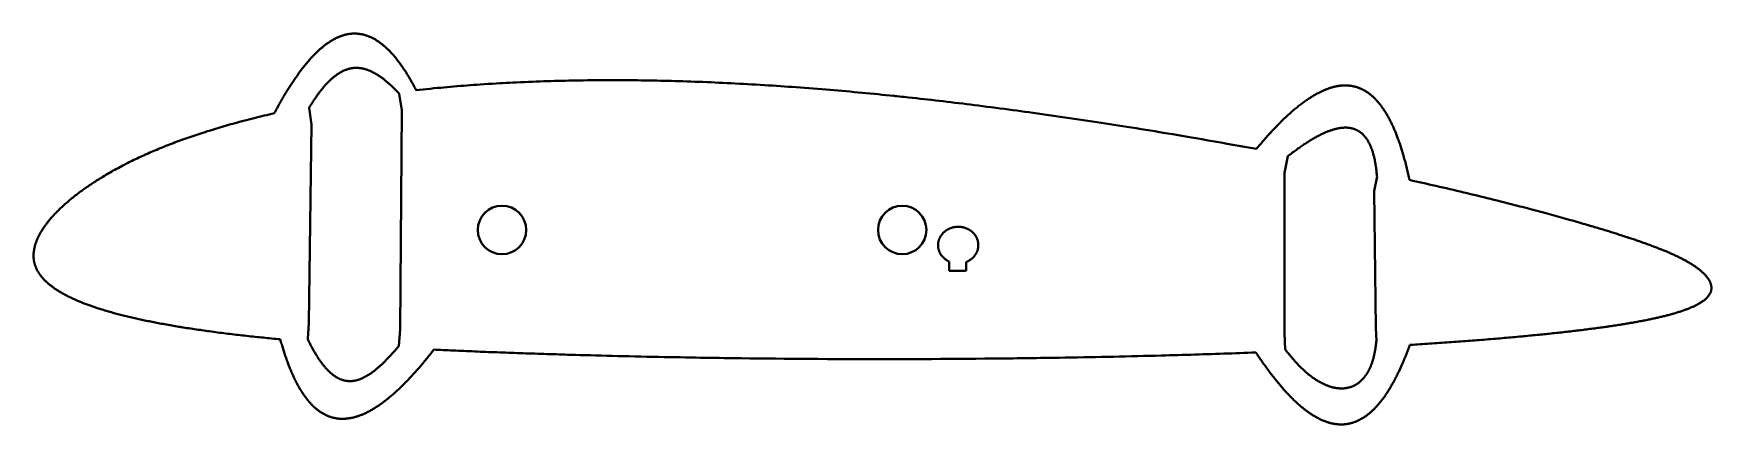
# Model space of a CAD drawing. Header units: millimetres. Extents: x -66 to 496, y 101 to 232.
import ezdxf

# ---------------------------------------------------------------- set-up
doc = ezdxf.new("R2010")
doc.units = ezdxf.units.MM
doc.layers.add('Geometries', color=7, linetype='Continuous')

msp = doc.modelspace()

# ---------------------------------------------------------------- linework, layer by layer
at = {"layer": 'Geometries', "linetype": 'Continuous', "lineweight": 40}
for p, q in [((57.45, 206.21), (56.58, 211.75)), ((26.34, 207.03), (27.22, 201.45)), ((57.45, 206.21), (56.82, 132.95)), ((26.3, 135.08), (27.22, 201.45)), ((354.05, 190.84), (352.91, 185.25)), ((352.91, 131.79), (352.91, 185.25)), ((382.91, 179.19), (383.91, 184.1)), ((382.91, 179.19), (383.47, 133.38)), ((240.64, 152.49), (240.64, 155.61)), ((246.32, 152.49), (240.64, 152.49)), ((246.33, 155.43), (246.32, 152.49)), ((26.3, 135.08), (25.91, 129.59)), ((56.43, 127.34), (56.82, 132.95)), ((352.91, 131.79), (353.21, 126.21)), ((383.7, 129.06), (383.47, 133.38))]:
    msp.add_line(p, q, dxfattribs=at)
at = {"layer": 'Geometries', "linetype": 'Continuous', "lineweight": 40, "flags": 128}
for points in [[(14.72, 205.21), (14.96, 205.66), (15.2, 206.11), (15.44, 206.55), (15.68, 206.98), (15.91, 207.42), (16.15, 207.85), (16.38, 208.25), (16.6, 208.65), (16.82, 209.04), (17.05, 209.44), (17.27, 209.83), (17.49, 210.21), (17.71, 210.59), (17.94, 210.97), (18.16, 211.35), (18.38, 211.72), (18.6, 212.08), (18.82, 212.44), (19.04, 212.79), (19.25, 213.14), (19.48, 213.5), (19.7, 213.85), (19.92, 214.2), (20.14, 214.54), (20.36, 214.88), (20.58, 215.22), (20.79, 215.54), (21.01, 215.87), (21.23, 216.19), (21.45, 216.52), (21.67, 216.84), (21.89, 217.16), (22.11, 217.47), (22.33, 217.78), (22.55, 218.09), (22.77, 218.4), (22.98, 218.7), (23.2, 219), (23.42, 219.29), (23.64, 219.58), (23.86, 219.87), (24.07, 220.15), (24.29, 220.42), (24.5, 220.69), (24.71, 220.96), (24.93, 221.23), (25.15, 221.5), (25.37, 221.77), (25.58, 222.03), (25.8, 222.28), (26.02, 222.54), (26.23, 222.79), (26.45, 223.04), (26.67, 223.28), (26.88, 223.52), (27.1, 223.76), (27.31, 223.99), (27.53, 224.22), (27.75, 224.45), (27.98, 224.69), (28.22, 224.94), (28.46, 225.17), (28.69, 225.41), (28.93, 225.63), (29.14, 225.84), (29.36, 226.04), (29.57, 226.24), (29.78, 226.43), (30, 226.62), (30.21, 226.81), (30.42, 226.99), (30.62, 227.16), (30.83, 227.34), (31.05, 227.51), (31.26, 227.68), (31.47, 227.85), (31.68, 228.02), (31.9, 228.18), (32.11, 228.33), (32.32, 228.49), (32.53, 228.64), (32.74, 228.79), (32.95, 228.93), (33.17, 229.07), (33.38, 229.21), (33.59, 229.34), (33.8, 229.47), (34.03, 229.61), (34.26, 229.74), (34.49, 229.87), (34.72, 230), (34.96, 230.12), (35.16, 230.23), (35.37, 230.34), (35.58, 230.44), (35.79, 230.54), (36, 230.63), (36.21, 230.72), (36.42, 230.81), (36.65, 230.9), (36.88, 230.99), (37.11, 231.07), (37.34, 231.15), (37.56, 231.23), (37.79, 231.3), (38.02, 231.37), (38.25, 231.43), (38.48, 231.49), (38.7, 231.55), (38.93, 231.6), (39.15, 231.64), (39.37, 231.68), (39.59, 231.72), (39.83, 231.76), (40.06, 231.79), (40.29, 231.82), (40.53, 231.84), (40.76, 231.86), (40.99, 231.87), (41.22, 231.88), (41.44, 231.89), (41.67, 231.89), (41.9, 231.89), (42.13, 231.88), (42.37, 231.87), (42.6, 231.85), (42.83, 231.83), (43.06, 231.8), (43.29, 231.77), (43.52, 231.74), (43.75, 231.7), (43.98, 231.66), (44.21, 231.61), (44.44, 231.56), (44.67, 231.51), (44.9, 231.44), (45.11, 231.39), (45.32, 231.32), (45.53, 231.26), (45.74, 231.19), (45.95, 231.11), (46.16, 231.03), (46.38, 230.95), (46.61, 230.85), (46.84, 230.75), (47.07, 230.65), (47.29, 230.55), (47.52, 230.43), (47.74, 230.32), (47.95, 230.21), (48.16, 230.1), (48.37, 229.98), (48.57, 229.86), (48.78, 229.73), (48.99, 229.61), (49.19, 229.47), (49.4, 229.34), (49.6, 229.2), (49.81, 229.06), (50.02, 228.91), (50.22, 228.76), (50.41, 228.62), (50.61, 228.47), (50.8, 228.32), (50.99, 228.16), (51.19, 228), (51.41, 227.82), (51.63, 227.63), (51.85, 227.43), (52.07, 227.23), (52.3, 227.03), (52.51, 226.82), (52.73, 226.61), (52.95, 226.4), (53.16, 226.18), (53.39, 225.96), (53.61, 225.72), (53.83, 225.49), (54.05, 225.25), (54.27, 225.01), (54.49, 224.76), (54.71, 224.51), (54.93, 224.25), (55.14, 223.99), (55.36, 223.72), (55.58, 223.45), (55.8, 223.18), (56.02, 222.9), (56.24, 222.61), (56.44, 222.35), (56.64, 222.08), (56.84, 221.81), (57.04, 221.54), (57.23, 221.26), (57.43, 220.98), (57.65, 220.66), (57.87, 220.35), (58.08, 220.03), (58.3, 219.7), (58.51, 219.37), (58.73, 219.04), (58.94, 218.7), (59.14, 218.39), (59.34, 218.07), (59.54, 217.75), (59.73, 217.42), (59.93, 217.09), (60.13, 216.76), (60.32, 216.42), (60.52, 216.08), (60.71, 215.74), (60.91, 215.39), (61.1, 215.04), (61.3, 214.69), (61.48, 214.35), (61.67, 214.01), (61.85, 213.66), (62.03, 213.32), (62.22, 212.97)], [(26.34, 207.03), (26.5, 207.28), (26.66, 207.54), (26.81, 207.79), (26.97, 208.04), (27.13, 208.29), (27.28, 208.53), (27.46, 208.82), (27.65, 209.1), (27.83, 209.38), (28.01, 209.65), (28.2, 209.93), (28.38, 210.2), (28.57, 210.47), (28.75, 210.74), (28.94, 211), (29.12, 211.25), (29.31, 211.51), (29.49, 211.76), (29.67, 212.01), (29.86, 212.25), (30.04, 212.49), (30.22, 212.72), (30.4, 212.95), (30.59, 213.18), (30.79, 213.43), (30.99, 213.67), (31.18, 213.91), (31.38, 214.14), (31.58, 214.37), (31.76, 214.58), (31.94, 214.78), (32.12, 214.98), (32.3, 215.17), (32.48, 215.36), (32.66, 215.55), (32.84, 215.73), (33.04, 215.93), (33.24, 216.12), (33.43, 216.31), (33.63, 216.49), (33.82, 216.67), (34.02, 216.85), (34.22, 217.02), (34.41, 217.18), (34.61, 217.35), (34.8, 217.51), (35, 217.66), (35.19, 217.8), (35.38, 217.95), (35.57, 218.09), (35.75, 218.21), (35.93, 218.33), (36.11, 218.45), (36.28, 218.57), (36.46, 218.68), (36.64, 218.78), (36.82, 218.89), (37.01, 219), (37.21, 219.1), (37.4, 219.21), (37.6, 219.3), (37.79, 219.4), (37.99, 219.49), (38.18, 219.57), (38.38, 219.65), (38.57, 219.73), (38.77, 219.8), (38.96, 219.87), (39.15, 219.94), (39.35, 220), (39.54, 220.05), (39.73, 220.1), (39.93, 220.15), (40.13, 220.2), (40.32, 220.24), (40.52, 220.27), (40.71, 220.31), (40.91, 220.33), (41.1, 220.36), (41.29, 220.38), (41.49, 220.39), (41.69, 220.41), (41.89, 220.41), (42.09, 220.42), (42.29, 220.42), (42.49, 220.42), (42.69, 220.41), (42.87, 220.4), (43.05, 220.38), (43.23, 220.37), (43.41, 220.35), (43.59, 220.32), (43.78, 220.3), (43.96, 220.27), (44.16, 220.23), (44.36, 220.19), (44.56, 220.14), (44.77, 220.09), (44.97, 220.04), (45.17, 219.98), (45.38, 219.92), (45.58, 219.86), (45.79, 219.79), (45.99, 219.72), (46.19, 219.65), (46.39, 219.57), (46.6, 219.48), (46.8, 219.4), (47.01, 219.31), (47.21, 219.21), (47.42, 219.11), (47.63, 219.01), (47.84, 218.9), (48.04, 218.8), (48.25, 218.68), (48.46, 218.57), (48.66, 218.45), (48.88, 218.32), (49.09, 218.19), (49.3, 218.06), (49.52, 217.93), (49.73, 217.78), (49.95, 217.64), (50.16, 217.49), (50.38, 217.34), (50.59, 217.19), (50.81, 217.03), (51.03, 216.86), (51.25, 216.7), (51.46, 216.53), (51.68, 216.36), (51.89, 216.19), (52.11, 216.01), (52.33, 215.82), (52.56, 215.63), (52.78, 215.44), (53, 215.25), (53.23, 215.05), (53.45, 214.84), (53.68, 214.64), (53.91, 214.43), (54.14, 214.21), (54.36, 213.99), (54.59, 213.77), (54.82, 213.55), (55.06, 213.32), (55.29, 213.09), (55.5, 212.87), (55.72, 212.65), (55.93, 212.43), (56.15, 212.2), (56.36, 211.98), (56.58, 211.75)], [(62.22, 212.97), (63.38, 213.09), (64.55, 213.21), (65.72, 213.33), (66.9, 213.45), (68.08, 213.57), (69.26, 213.68), (70.44, 213.79), (71.53, 213.89), (72.62, 213.99), (73.71, 214.09), (74.81, 214.18), (75.91, 214.27), (77.01, 214.36), (78.11, 214.45), (79.22, 214.53), (80.33, 214.62), (81.44, 214.7), (82.55, 214.78), (83.67, 214.86), (84.98, 214.94), (86.31, 215.03), (87.63, 215.11), (88.96, 215.19), (90.09, 215.26), (91.22, 215.32), (92.36, 215.39), (93.5, 215.45), (94.64, 215.5), (95.78, 215.56), (97.13, 215.62), (98.48, 215.68), (99.84, 215.74), (101.2, 215.79), (102.42, 215.84), (103.64, 215.88), (104.86, 215.93), (106.09, 215.97), (107.32, 216), (108.55, 216.04), (109.79, 216.07), (111.02, 216.1), (112.2, 216.13), (113.38, 216.15), (114.57, 216.18), (115.75, 216.2), (116.94, 216.22), (118.13, 216.23), (119.54, 216.25), (120.95, 216.27), (122.36, 216.28), (123.78, 216.29), (125.2, 216.29), (126.63, 216.3), (128.06, 216.3), (129.49, 216.3), (130.9, 216.29), (131.25, 216.29), (131.3, 216.29), (131.34, 216.29), (131.38, 216.29), (131.42, 216.29), (131.46, 216.29), (131.5, 216.29), (131.94, 216.28), (132.81, 216.28), (133.69, 216.27), (134.99, 216.26), (136.29, 216.25), (137.59, 216.23), (138.9, 216.21), (140.21, 216.19), (141.53, 216.17), (142.84, 216.14), (144.05, 216.12), (145.27, 216.09), (146.48, 216.06), (147.7, 216.03), (148.92, 216), (150.15, 215.96), (151.48, 215.92), (152.82, 215.88), (154.16, 215.83), (155.51, 215.79), (156.85, 215.74), (158.18, 215.69), (159.51, 215.63), (160.84, 215.58), (162.18, 215.52), (163.55, 215.46), (164.92, 215.4), (166.29, 215.33), (167.67, 215.27), (169.05, 215.2), (170.43, 215.12), (171.81, 215.05), (173.2, 214.97), (174.6, 214.89), (175.99, 214.81), (177.39, 214.73), (178.79, 214.64), (180.2, 214.56), (181.61, 214.47), (182.9, 214.38), (184.2, 214.3), (185.5, 214.21), (186.8, 214.12), (188.1, 214.02), (189.41, 213.93), (190.84, 213.83), (192.27, 213.72), (193.71, 213.61), (195.15, 213.5), (196.59, 213.38), (198.03, 213.27), (199.48, 213.15), (200.81, 213.04), (202.15, 212.93), (203.48, 212.81), (204.82, 212.69), (206.16, 212.58), (207.51, 212.46), (208.85, 212.33), (210.2, 212.21), (211.55, 212.08), (212.91, 211.96), (214.27, 211.83), (215.63, 211.69), (216.91, 211.57), (218.2, 211.44), (219.49, 211.31), (220.78, 211.18), (222.07, 211.05), (222.42, 211.01), (222.7, 210.98), (223.18, 210.93), (224.06, 210.84), (224.84, 210.76), (225.62, 210.68), (227.02, 210.53), (228.42, 210.38), (229.68, 210.24), (230.93, 210.1), (232.2, 209.96), (233.46, 209.82), (234.75, 209.67), (236.05, 209.52), (237.35, 209.38), (238.65, 209.22), (239.96, 209.07), (241.26, 208.92), (242.58, 208.76), (243.89, 208.6), (245.21, 208.44), (246.53, 208.28), (247.85, 208.12), (249.18, 207.95), (250.51, 207.79), (251.84, 207.62), (253.31, 207.43), (254.78, 207.24), (256.26, 207.05), (257.74, 206.86), (259.22, 206.66), (260.58, 206.48), (261.93, 206.3), (263.29, 206.12), (264.65, 205.93), (266.02, 205.75), (267.38, 205.56), (268.75, 205.37), (270.27, 205.16), (271.78, 204.95), (273.3, 204.73), (274.82, 204.52), (276.35, 204.3), (277.88, 204.08), (279.41, 203.85), (280.95, 203.63), (282.49, 203.4), (284.03, 203.17), (285.55, 202.95), (287.08, 202.72), (288.61, 202.49), (290.14, 202.25), (291.56, 202.04), (292.98, 201.82), (294.41, 201.6), (295.84, 201.37), (297.27, 201.15), (298.71, 200.93), (300.14, 200.7), (301.73, 200.45), (303.32, 200.19), (304.91, 199.94), (306.51, 199.68), (308.11, 199.42), (309.52, 199.19), (310.14, 199.08), (310.21, 199.07), (310.28, 199.06), (310.35, 199.05), (310.41, 199.04), (310.47, 199.03), (310.53, 199.02), (310.59, 199.01), (312.36, 198.72), (313.93, 198.46), (315.5, 198.2), (317.37, 197.88), (319.23, 197.57), (321.09, 197.25), (323.21, 196.89), (325.31, 196.53), (327.42, 196.16), (329.52, 195.79), (331.61, 195.42), (333.7, 195.05), (335.67, 194.7), (337.64, 194.34), (339.6, 193.99), (341.56, 193.63), (343.51, 193.27)], [(343.51, 193.27), (343.83, 193.66), (344.15, 194.04), (344.47, 194.42), (344.79, 194.79), (345.1, 195.16), (345.42, 195.53), (345.72, 195.87), (346.01, 196.21), (346.31, 196.55), (346.6, 196.88), (346.89, 197.21), (347.19, 197.54), (347.48, 197.87), (347.77, 198.19), (348.06, 198.5), (348.35, 198.82), (348.63, 199.13), (348.91, 199.43), (349.2, 199.73), (349.48, 200.03), (349.76, 200.33), (350.05, 200.62), (350.33, 200.92), (350.61, 201.21), (350.89, 201.49), (351.17, 201.77), (351.45, 202.05), (351.72, 202.32), (351.99, 202.59), (352.32, 202.91), (352.64, 203.22), (352.97, 203.53), (353.29, 203.84), (353.61, 204.14), (353.93, 204.43), (354.2, 204.68), (354.47, 204.93), (354.74, 205.17), (355.01, 205.41), (355.28, 205.65), (355.55, 205.88), (355.81, 206.11), (356.07, 206.33), (356.33, 206.55), (356.64, 206.81), (356.95, 207.07), (357.26, 207.32), (357.57, 207.56), (357.87, 207.81), (358.18, 208.04), (358.48, 208.28), (358.78, 208.51), (359.08, 208.73), (359.38, 208.95), (359.68, 209.17), (359.98, 209.38), (360.26, 209.58), (360.54, 209.77), (360.82, 209.96), (361.09, 210.14), (361.37, 210.32), (361.64, 210.49), (361.9, 210.66), (362.16, 210.82), (362.42, 210.98), (362.68, 211.14), (362.95, 211.29), (363.19, 211.43), (363.43, 211.57), (363.68, 211.71), (363.92, 211.84), (364.16, 211.97), (364.4, 212.09), (364.64, 212.21), (364.88, 212.33), (365.12, 212.45), (365.35, 212.56), (365.59, 212.67), (365.82, 212.77), (366.05, 212.87), (366.28, 212.97), (366.51, 213.07), (366.74, 213.16), (366.98, 213.26), (367.21, 213.34), (367.44, 213.43), (367.66, 213.51), (367.89, 213.59), (368.11, 213.66), (368.33, 213.73), (368.6, 213.81), (368.86, 213.89), (369.12, 213.96), (369.38, 214.03), (369.64, 214.09), (369.9, 214.15), (370.12, 214.2), (370.34, 214.24), (370.56, 214.28), (370.78, 214.32), (371, 214.36), (371.21, 214.39), (371.42, 214.42), (371.63, 214.44), (371.84, 214.46), (372.09, 214.49), (372.34, 214.51), (372.59, 214.52), (372.83, 214.53), (373.08, 214.53), (373.32, 214.54), (373.57, 214.53), (373.81, 214.52), (374.05, 214.51), (374.29, 214.5), (374.53, 214.48), (374.76, 214.45), (374.99, 214.43), (375.21, 214.39), (375.43, 214.36), (375.65, 214.32), (375.87, 214.28), (376.08, 214.23), (376.29, 214.19), (376.49, 214.14), (376.7, 214.08), (376.91, 214.02), (377.11, 213.96), (377.3, 213.9), (377.5, 213.83), (377.69, 213.77), (377.88, 213.7), (378.07, 213.62), (378.25, 213.55), (378.44, 213.46), (378.63, 213.38), (378.82, 213.3), (379, 213.21), (379.18, 213.11), (379.36, 213.02), (379.54, 212.92), (379.72, 212.82), (379.9, 212.72), (380.08, 212.61), (380.26, 212.5), (380.44, 212.38), (380.62, 212.27), (380.79, 212.15), (380.97, 212.03), (381.14, 211.9), (381.31, 211.77), (381.52, 211.62), (381.72, 211.46), (381.92, 211.29), (382.12, 211.13), (382.32, 210.95), (382.52, 210.78), (382.69, 210.62), (382.85, 210.46), (383.02, 210.3), (383.19, 210.14), (383.35, 209.97), (383.51, 209.8), (383.68, 209.63), (383.84, 209.46), (384, 209.28), (384.18, 209.07), (384.37, 208.85), (384.56, 208.63), (384.74, 208.4), (384.93, 208.17), (385.11, 207.93), (385.29, 207.69), (385.47, 207.45), (385.65, 207.2), (385.83, 206.95), (386.01, 206.69), (386.19, 206.43), (386.35, 206.18), (386.52, 205.93), (386.68, 205.67), (386.84, 205.41), (387.01, 205.14), (387.16, 204.88), (387.31, 204.62), (387.47, 204.35), (387.62, 204.08), (387.77, 203.81), (387.92, 203.54), (388.06, 203.27), (388.2, 203), (388.34, 202.73), (388.48, 202.46), (388.61, 202.18), (388.75, 201.91), (388.89, 201.62), (389.02, 201.34), (389.16, 201.05), (389.29, 200.76), (389.42, 200.47), (389.55, 200.17), (389.68, 199.88), (389.81, 199.58), (389.94, 199.27), (390.06, 198.96), (390.19, 198.65), (390.32, 198.33), (390.45, 198.01), (390.57, 197.69), (390.69, 197.37), (390.81, 197.05), (390.93, 196.72), (391.08, 196.33), (391.22, 195.93), (391.36, 195.53), (391.5, 195.13), (391.64, 194.72), (391.78, 194.3), (391.89, 193.95), (392.01, 193.59), (392.12, 193.22), (392.24, 192.86), (392.35, 192.49), (392.46, 192.12), (392.57, 191.75), (392.68, 191.38), (392.79, 191), (392.92, 190.55), (393.04, 190.1), (393.17, 189.64), (393.29, 189.17), (393.42, 188.71), (393.54, 188.23), (393.66, 187.76), (393.78, 187.28), (393.9, 186.79), (394.02, 186.3), (394.14, 185.81), (394.25, 185.31), (394.36, 184.84), (394.47, 184.36), (394.57, 183.88), (394.68, 183.4), (394.78, 182.91)], [(-65.4, 160.93), (-65.33, 161.15), (-65.26, 161.38), (-65.19, 161.61), (-65.11, 161.83), (-65.03, 162.06), (-64.95, 162.29), (-64.86, 162.52), (-64.78, 162.73), (-64.69, 162.94), (-64.6, 163.15), (-64.51, 163.36), (-64.41, 163.57), (-64.31, 163.79), (-64.2, 164), (-64.1, 164.21), (-63.99, 164.43), (-63.87, 164.64), (-63.76, 164.86), (-63.64, 165.08), (-63.52, 165.28), (-63.4, 165.48), (-63.28, 165.69), (-63.15, 165.89), (-63.02, 166.1), (-62.89, 166.32), (-62.74, 166.54), (-62.6, 166.76), (-62.45, 166.98), (-62.3, 167.2), (-62.14, 167.42), (-61.99, 167.63), (-61.84, 167.84), (-61.68, 168.05), (-61.53, 168.26), (-61.37, 168.47), (-61.16, 168.74), (-60.95, 169.01), (-60.73, 169.27), (-60.51, 169.54), (-60.29, 169.81), (-60.06, 170.07), (-59.83, 170.34), (-59.6, 170.61), (-59.36, 170.87), (-59.11, 171.14), (-58.87, 171.41), (-58.61, 171.67), (-58.36, 171.94), (-58.11, 172.2), (-57.85, 172.46), (-57.58, 172.72), (-57.31, 172.99), (-57.03, 173.26), (-56.75, 173.53), (-56.47, 173.8), (-56.18, 174.07), (-55.88, 174.34), (-55.59, 174.61), (-55.28, 174.88), (-54.98, 175.15), (-54.67, 175.42), (-54.35, 175.69), (-54.03, 175.96), (-53.71, 176.23), (-53.38, 176.5), (-53.02, 176.8), (-52.65, 177.09), (-52.28, 177.39), (-51.91, 177.68), (-51.53, 177.98), (-51.18, 178.25), (-50.82, 178.51), (-50.47, 178.78), (-50.11, 179.04), (-49.75, 179.31), (-49.39, 179.57), (-49.03, 179.83), (-48.66, 180.09), (-48.29, 180.35), (-47.91, 180.61), (-47.53, 180.87), (-47.14, 181.14), (-46.75, 181.4), (-46.36, 181.66), (-45.96, 181.92), (-45.56, 182.18), (-45.16, 182.44), (-44.76, 182.69), (-44.36, 182.95), (-43.95, 183.2), (-43.77, 183.32), (-43.59, 183.43), (-43.4, 183.54), (-43.22, 183.66), (-43.03, 183.77), (-42.84, 183.89), (-42.65, 184), (-42.17, 184.29), (-41.69, 184.57), (-41.21, 184.86), (-40.72, 185.14), (-40.23, 185.42), (-39.71, 185.72), (-39.18, 186.02), (-38.65, 186.31), (-38.11, 186.6), (-37.57, 186.9), (-37.03, 187.19), (-36.52, 187.46), (-36, 187.73), (-35.48, 188), (-34.96, 188.27), (-34.43, 188.54), (-33.9, 188.81), (-33.37, 189.07), (-32.83, 189.33), (-32.29, 189.6), (-31.75, 189.86), (-31.21, 190.11), (-30.67, 190.37), (-30.13, 190.62), (-29.58, 190.87), (-29.29, 191.01), (-29, 191.14), (-28.71, 191.28), (-28.41, 191.41), (-28.11, 191.54), (-27.82, 191.67), (-27.52, 191.81), (-26.97, 192.05), (-26.42, 192.29), (-25.86, 192.53), (-25.26, 192.78), (-24.66, 193.04), (-24.05, 193.29), (-23.44, 193.54), (-22.83, 193.79), (-22.21, 194.04), (-21.59, 194.29), (-20.96, 194.53), (-20.34, 194.78), (-19.7, 195.02), (-19.08, 195.26), (-18.45, 195.5), (-17.82, 195.73), (-17.18, 195.97), (-16.53, 196.21), (-15.87, 196.44), (-15.21, 196.68), (-14.55, 196.91), (-13.88, 197.15), (-13.23, 197.37), (-12.56, 197.6), (-11.9, 197.83), (-11.23, 198.05), (-10.54, 198.28), (-9.85, 198.51), (-9.16, 198.73), (-8.46, 198.95), (-7.76, 199.18), (-7.05, 199.4), (-6.34, 199.62), (-5.63, 199.84), (-4.92, 200.05), (-4.2, 200.27), (-3.47, 200.49), (-2.75, 200.7), (-2.03, 200.91), (-1.31, 201.12), (-0.58, 201.32), (0.14, 201.53), (0.88, 201.73), (1.61, 201.93), (2.35, 202.14), (3.09, 202.34), (3.83, 202.53), (3.93, 202.56), (4.02, 202.58), (4.11, 202.61), (4.2, 202.63), (4.29, 202.66), (4.39, 202.68), (4.88, 202.81), (5.37, 202.94), (6.23, 203.16), (7.09, 203.38), (7.95, 203.59), (8.81, 203.81), (9.68, 204.02), (10.56, 204.24), (11.38, 204.43), (12.21, 204.63), (13.05, 204.83), (13.88, 205.02), (14.72, 205.21)], [(354.05, 190.84), (354.32, 191.06), (354.6, 191.27), (354.88, 191.48), (355.15, 191.69), (355.42, 191.9), (355.78, 192.17), (356.14, 192.44), (356.49, 192.7), (356.8, 192.93), (357.12, 193.15), (357.43, 193.38), (357.74, 193.6), (358.04, 193.81), (358.35, 194.03), (358.66, 194.24), (358.96, 194.45), (359.26, 194.65), (359.56, 194.85), (359.86, 195.05), (360.16, 195.24), (360.44, 195.42), (360.72, 195.6), (361, 195.78), (361.27, 195.95), (361.55, 196.12), (361.84, 196.29), (362.12, 196.46), (362.41, 196.63), (362.69, 196.8), (362.98, 196.96), (363.26, 197.12), (363.52, 197.26), (363.79, 197.41), (364.05, 197.55), (364.31, 197.68), (364.57, 197.82), (364.82, 197.95), (365.08, 198.07), (365.33, 198.2), (365.58, 198.32), (365.84, 198.44), (366.08, 198.55), (366.32, 198.66), (366.57, 198.76), (366.81, 198.87), (367.07, 198.97), (367.32, 199.08), (367.58, 199.18), (367.83, 199.28), (368.09, 199.37), (368.34, 199.46), (368.57, 199.54), (368.8, 199.61), (369.03, 199.69), (369.26, 199.76), (369.49, 199.82), (369.72, 199.89), (369.95, 199.95), (370.17, 200), (370.39, 200.06), (370.61, 200.11), (370.83, 200.15), (371.04, 200.19), (371.25, 200.23), (371.46, 200.27), (371.68, 200.3), (371.89, 200.33), (372.1, 200.35), (372.31, 200.37), (372.51, 200.39), (372.71, 200.4), (372.91, 200.41), (373.11, 200.42), (373.31, 200.42), (373.51, 200.42), (373.7, 200.42), (373.9, 200.41), (374.09, 200.4), (374.29, 200.38), (374.48, 200.36), (374.66, 200.34), (374.84, 200.31), (375.01, 200.28), (375.18, 200.25), (375.35, 200.22), (375.52, 200.18), (375.68, 200.14), (375.84, 200.1), (376, 200.05), (376.16, 200), (376.32, 199.94), (376.48, 199.89), (376.64, 199.82), (376.79, 199.76), (376.95, 199.69), (377.1, 199.62), (377.25, 199.54), (377.4, 199.46), (377.55, 199.38), (377.7, 199.3), (377.84, 199.21), (377.98, 199.12), (378.13, 199.02), (378.27, 198.92), (378.39, 198.83), (378.52, 198.73), (378.65, 198.63), (378.77, 198.52), (378.89, 198.42), (379.01, 198.31), (379.14, 198.19), (379.27, 198.06), (379.4, 197.93), (379.52, 197.8), (379.65, 197.66), (379.77, 197.52), (379.89, 197.38), (380, 197.23), (380.12, 197.09), (380.24, 196.93), (380.35, 196.77), (380.46, 196.61), (380.57, 196.44), (380.68, 196.27), (380.79, 196.1), (380.9, 195.92), (381, 195.74), (381.11, 195.55), (381.21, 195.36), (381.31, 195.17), (381.41, 194.97), (381.5, 194.77), (381.6, 194.57), (381.68, 194.38), (381.77, 194.18), (381.85, 193.99), (381.93, 193.79), (382.01, 193.58), (382.09, 193.37), (382.17, 193.16), (382.24, 192.94), (382.32, 192.72), (382.39, 192.5), (382.47, 192.27), (382.54, 192.04), (382.6, 191.82), (382.66, 191.6), (382.73, 191.37), (382.79, 191.14), (382.85, 190.9), (382.91, 190.67), (382.96, 190.43), (383.02, 190.19), (383.07, 189.94), (383.13, 189.69), (383.18, 189.44), (383.23, 189.19), (383.28, 188.94), (383.32, 188.68), (383.37, 188.42), (383.42, 188.15), (383.46, 187.88), (383.5, 187.61), (383.54, 187.33), (383.58, 187.05), (383.62, 186.77), (383.65, 186.49), (383.69, 186.21), (383.72, 185.91), (383.76, 185.62), (383.79, 185.32), (383.82, 185.01), (383.85, 184.71), (383.88, 184.4), (383.91, 184.1)], [(394.78, 182.91), (395.89, 182.66), (396.99, 182.42), (398.08, 182.17), (399.17, 181.93), (400.26, 181.68), (401.35, 181.44), (402.43, 181.19), (403.61, 180.92), (404.79, 180.65), (405.97, 180.38), (407.14, 180.11), (408.31, 179.84), (409.47, 179.56), (410.63, 179.29), (411.78, 179.02), (412.93, 178.75), (414.07, 178.47), (415.19, 178.2), (416.31, 177.94), (417.42, 177.67), (418.52, 177.4), (419.65, 177.12), (420.77, 176.85), (421.88, 176.57), (422.99, 176.3), (424.09, 176.02), (424.96, 175.81), (425.82, 175.59), (426.67, 175.38), (427.52, 175.16), (428.37, 174.94), (429.22, 174.73), (430.06, 174.51), (430.9, 174.3), (431.73, 174.08), (432.56, 173.87), (433.37, 173.66), (434.18, 173.44), (434.99, 173.23), (435.79, 173.02), (436.65, 172.79), (437.51, 172.56), (438.37, 172.34), (439.22, 172.11), (440.06, 171.88), (440.9, 171.65), (441.7, 171.44), (442.48, 171.22), (443.26, 171.01), (444.04, 170.79), (444.82, 170.58), (445.59, 170.36), (446.36, 170.15), (447.13, 169.94), (447.89, 169.72), (448.65, 169.51), (449.39, 169.3), (450.13, 169.09), (450.86, 168.88), (451.59, 168.67), (452.28, 168.47), (452.97, 168.27), (453.66, 168.07), (454.11, 167.93), (454.55, 167.8), (454.67, 167.77), (454.79, 167.73), (454.91, 167.7), (455.02, 167.67), (455.14, 167.63), (455.27, 167.59), (455.78, 167.44), (456.28, 167.29), (456.77, 167.15), (457.27, 167), (457.76, 166.85), (458.24, 166.71), (458.72, 166.56), (459.2, 166.42), (459.67, 166.28), (460.14, 166.13), (460.6, 165.99), (461.06, 165.85), (461.49, 165.72), (461.92, 165.59), (462.34, 165.46), (462.76, 165.33), (463.17, 165.2), (463.57, 165.07), (463.96, 164.95), (464.35, 164.83), (464.74, 164.7), (465.12, 164.58), (465.5, 164.46), (465.85, 164.35), (466.2, 164.24), (466.55, 164.12), (466.89, 164.01), (467.23, 163.9), (467.5, 163.81), (467.76, 163.73), (467.82, 163.71), (467.88, 163.69), (467.94, 163.67), (468, 163.65), (468.06, 163.63), (468.12, 163.61), (468.19, 163.59), (468.6, 163.45), (469.02, 163.31), (469.38, 163.19), (469.75, 163.07), (470.11, 162.95), (470.46, 162.83), (470.86, 162.69), (471.26, 162.55), (471.66, 162.42), (472.05, 162.28), (472.43, 162.15), (472.81, 162.01), (473.19, 161.88), (473.57, 161.75), (473.96, 161.61), (474.34, 161.47), (474.72, 161.33), (475.1, 161.19), (475.47, 161.06), (475.84, 160.92), (476.18, 160.79), (476.53, 160.66), (476.87, 160.53), (477.2, 160.41), (477.53, 160.28), (477.86, 160.15), (478.18, 160.03), (478.5, 159.9), (478.81, 159.78), (479.12, 159.65), (479.2, 159.62), (479.29, 159.59), (479.38, 159.55), (479.46, 159.52), (479.55, 159.48), (479.64, 159.44), (479.95, 159.32), (480.26, 159.19), (480.56, 159.06), (480.9, 158.92), (481.24, 158.78), (481.57, 158.64), (481.9, 158.49), (482.23, 158.35), (482.55, 158.21), (482.84, 158.08), (483.14, 157.94), (483.43, 157.81), (483.72, 157.68), (484, 157.54), (484.28, 157.41), (484.56, 157.28), (484.84, 157.14), (485.11, 157.01), (485.37, 156.88), (485.64, 156.75), (485.9, 156.61), (486.15, 156.48), (486.42, 156.35), (486.68, 156.21), (486.93, 156.07), (487.19, 155.93), (487.43, 155.8), (487.68, 155.66), (487.88, 155.55), (488.09, 155.42), (488.3, 155.3), (488.5, 155.18), (488.7, 155.06), (488.9, 154.94), (489.1, 154.82), (489.31, 154.69), (489.52, 154.55), (489.73, 154.42), (489.93, 154.29), (490.13, 154.15), (490.34, 154.01), (490.55, 153.87), (490.75, 153.73), (490.94, 153.59), (491.14, 153.44), (491.33, 153.3), (491.5, 153.17), (491.68, 153.04), (491.85, 152.9), (492.01, 152.77), (492.17, 152.63), (492.33, 152.5), (492.49, 152.37), (492.64, 152.23), (492.79, 152.1), (492.94, 151.97), (493.08, 151.83), (493.22, 151.7), (493.35, 151.57), (493.48, 151.44)], [(246.33, 155.43), (246.47, 155.49), (246.6, 155.55), (246.74, 155.61), (246.88, 155.68), (247.01, 155.74), (247.14, 155.81), (247.27, 155.89), (247.4, 155.96), (247.53, 156.04), (247.66, 156.13), (247.76, 156.2), (247.87, 156.28), (247.98, 156.35), (248.08, 156.43), (248.18, 156.52), (248.28, 156.6), (248.38, 156.68), (248.47, 156.77), (248.56, 156.85), (248.65, 156.94), (248.74, 157.03), (248.83, 157.12), (248.91, 157.21), (248.99, 157.31), (249.08, 157.4), (249.15, 157.5), (249.23, 157.6), (249.31, 157.7), (249.38, 157.81), (249.46, 157.91), (249.53, 158.03), (249.6, 158.14), (249.67, 158.25), (249.73, 158.37), (249.78, 158.47), (249.84, 158.57), (249.88, 158.68), (249.93, 158.78), (249.98, 158.89), (250.02, 158.99), (250.06, 159.1), (250.1, 159.21), (250.14, 159.31), (250.17, 159.42), (250.2, 159.53), (250.23, 159.64), (250.26, 159.76), (250.29, 159.88), (250.32, 160), (250.34, 160.12), (250.36, 160.24), (250.38, 160.36), (250.39, 160.48), (250.41, 160.61), (250.42, 160.74), (250.42, 160.87), (250.43, 161), (250.43, 161.12), (250.43, 161.25), (250.42, 161.38), (250.41, 161.51), (250.4, 161.64), (250.39, 161.75), (250.38, 161.86), (250.36, 161.97), (250.34, 162.09), (250.32, 162.2), (250.3, 162.31), (250.26, 162.46), (250.22, 162.61), (250.18, 162.76), (250.13, 162.9), (250.08, 163.05), (250.03, 163.2), (249.97, 163.34), (249.9, 163.48), (249.83, 163.63), (249.76, 163.77), (249.68, 163.91), (249.6, 164.05), (249.51, 164.19), (249.43, 164.32), (249.33, 164.46), (249.24, 164.59), (249.14, 164.71), (249.04, 164.84), (248.94, 164.96), (248.83, 165.08), (248.71, 165.2), (248.59, 165.32), (248.47, 165.43), (248.35, 165.54), (248.24, 165.63), (248.13, 165.72), (248.02, 165.81), (247.91, 165.89), (247.8, 165.97), (247.69, 166.05), (247.57, 166.13), (247.45, 166.2), (247.33, 166.27), (247.21, 166.34), (247.08, 166.41), (246.95, 166.47), (246.82, 166.54), (246.69, 166.6), (246.56, 166.66), (246.42, 166.71), (246.28, 166.77), (246.14, 166.82), (246, 166.87), (245.86, 166.91), (245.72, 166.96), (245.58, 167), (245.43, 167.03), (245.29, 167.07), (245.14, 167.1), (244.99, 167.13), (244.84, 167.15), (244.69, 167.18), (244.53, 167.19), (244.38, 167.21), (244.25, 167.22), (244.11, 167.23), (243.98, 167.24), (243.84, 167.24), (243.71, 167.24), (243.57, 167.24), (243.44, 167.24), (243.3, 167.23), (243.17, 167.22), (243.04, 167.21), (242.9, 167.2), (242.77, 167.18), (242.63, 167.16), (242.49, 167.14), (242.35, 167.11), (242.21, 167.09), (242.07, 167.06), (241.93, 167.02), (241.8, 166.99), (241.67, 166.95), (241.55, 166.92), (241.42, 166.88), (241.29, 166.83), (241.16, 166.79), (241.04, 166.74), (240.91, 166.69), (240.79, 166.64), (240.67, 166.58), (240.54, 166.52), (240.42, 166.47), (240.3, 166.4), (240.17, 166.33), (240.05, 166.26), (239.93, 166.19), (239.81, 166.11), (239.69, 166.04), (239.58, 165.96), (239.48, 165.89), (239.37, 165.81), (239.27, 165.73), (239.17, 165.65), (239.07, 165.56), (238.97, 165.48), (238.88, 165.39), (238.79, 165.3), (238.69, 165.21), (238.6, 165.11), (238.51, 165.02), (238.42, 164.92), (238.33, 164.81), (238.25, 164.7), (238.16, 164.59), (238.08, 164.48), (238, 164.37), (237.93, 164.27), (237.87, 164.17), (237.8, 164.07), (237.74, 163.97), (237.69, 163.87), (237.63, 163.76), (237.57, 163.66), (237.52, 163.55), (237.47, 163.45), (237.42, 163.34), (237.38, 163.23), (237.33, 163.12), (237.29, 163), (237.25, 162.88), (237.21, 162.76), (237.17, 162.64), (237.14, 162.52), (237.11, 162.4), (237.08, 162.27), (237.05, 162.14), (237.03, 162.02), (237.01, 161.89), (237, 161.76), (236.98, 161.63), (236.97, 161.5), (236.96, 161.38), (236.96, 161.25), (236.96, 161.12), (236.96, 161), (236.96, 160.89), (236.97, 160.78), (236.97, 160.66), (236.98, 160.55), (237, 160.44), (237.02, 160.28), (237.04, 160.13), (237.07, 159.97), (237.1, 159.82), (237.14, 159.67), (237.18, 159.52), (237.22, 159.37), (237.27, 159.22), (237.32, 159.09), (237.36, 158.97), (237.41, 158.85), (237.47, 158.73), (237.52, 158.61), (237.59, 158.47), (237.67, 158.33), (237.75, 158.19), (237.83, 158.05), (237.91, 157.92), (238, 157.79), (238.1, 157.66), (238.19, 157.53), (238.3, 157.41), (238.4, 157.28), (238.51, 157.15), (238.63, 157.03), (238.75, 156.91), (238.87, 156.8), (238.99, 156.69), (239.12, 156.58), (239.25, 156.47), (239.38, 156.37), (239.51, 156.27), (239.65, 156.17), (239.76, 156.09), (239.88, 156.02), (240, 155.94), (240.12, 155.87), (240.24, 155.81), (240.34, 155.75), (240.44, 155.7), (240.54, 155.65), (240.64, 155.61)], [(16.72, 129.59), (15.99, 129.66), (15.26, 129.73), (14.54, 129.8), (13.82, 129.87), (13.1, 129.94), (12.39, 130.01), (11.72, 130.08), (11.05, 130.14), (10.39, 130.21), (9.73, 130.28), (9.07, 130.35), (8.34, 130.42), (7.61, 130.5), (6.89, 130.58), (6.17, 130.66), (5.46, 130.74), (4.74, 130.82), (4.04, 130.9), (3.33, 130.98), (2.63, 131.06), (1.94, 131.14), (1.25, 131.22), (0.56, 131.3), (-0.13, 131.39), (-0.81, 131.47), (-1.49, 131.55), (-2.16, 131.64), (-2.86, 131.72), (-3.56, 131.81), (-4.25, 131.9), (-4.94, 131.99), (-5.62, 132.08), (-6.3, 132.17), (-6.95, 132.26), (-7.59, 132.35), (-8.23, 132.44), (-8.86, 132.53), (-9.49, 132.62), (-10.12, 132.71), (-10.74, 132.8), (-11.36, 132.89), (-12, 132.98), (-12.64, 133.08), (-13.28, 133.17), (-13.91, 133.27), (-14.54, 133.37), (-15.16, 133.47), (-15.74, 133.56), (-16.32, 133.65), (-16.61, 133.7), (-16.64, 133.7), (-16.68, 133.71), (-16.72, 133.72), (-16.76, 133.72), (-16.79, 133.73), (-16.83, 133.73), (-17.26, 133.81), (-17.84, 133.9), (-18.42, 134), (-18.99, 134.09), (-19.6, 134.2), (-20.2, 134.3), (-20.81, 134.41), (-21.4, 134.52), (-22, 134.62), (-22.53, 134.72), (-23.06, 134.82), (-23.59, 134.92), (-24.11, 135.02), (-24.64, 135.11), (-25.14, 135.21), (-25.65, 135.31), (-26.15, 135.41), (-26.65, 135.51), (-27.16, 135.61), (-27.66, 135.71), (-28.16, 135.82), (-28.65, 135.92), (-29.15, 136.02), (-29.64, 136.13), (-30.12, 136.23), (-30.6, 136.34), (-31.08, 136.44), (-31.56, 136.55), (-32.03, 136.66), (-32.5, 136.76), (-32.97, 136.87), (-33.43, 136.98), (-33.93, 137.1), (-34.44, 137.22), (-34.93, 137.34), (-35.42, 137.46), (-35.91, 137.58), (-36.35, 137.7), (-36.79, 137.81), (-37.23, 137.92), (-37.66, 138.03), (-38.08, 138.15), (-38.51, 138.26), (-38.93, 138.37), (-39.39, 138.5), (-39.84, 138.63), (-40.29, 138.76), (-40.74, 138.88), (-41.18, 139.01), (-41.62, 139.14), (-42.05, 139.27), (-42.49, 139.4), (-42.91, 139.53), (-43.33, 139.66), (-43.74, 139.79), (-44.15, 139.92), (-44.56, 140.06), (-44.95, 140.19), (-45.01, 140.21), (-45.07, 140.23), (-45.13, 140.25), (-45.19, 140.26), (-45.25, 140.28), (-45.3, 140.3), (-45.36, 140.32), (-45.68, 140.43), (-45.96, 140.53), (-46.24, 140.62), (-46.57, 140.74), (-46.89, 140.85), (-47.22, 140.97), (-47.56, 141.09), (-47.9, 141.22), (-48.24, 141.35), (-48.57, 141.47), (-48.9, 141.6), (-49.23, 141.73), (-49.56, 141.85), (-49.88, 141.98), (-50.19, 142.11), (-50.51, 142.24), (-50.82, 142.37), (-51.12, 142.5), (-51.42, 142.63), (-51.72, 142.75), (-52.01, 142.89), (-52.31, 143.02), (-52.6, 143.15), (-52.89, 143.29), (-53.18, 143.42), (-53.46, 143.55), (-53.73, 143.68), (-54, 143.82), (-54.27, 143.95), (-54.59, 144.11), (-54.9, 144.27), (-55.21, 144.43), (-55.51, 144.59), (-55.81, 144.76), (-56.1, 144.92), (-56.35, 145.06), (-56.6, 145.2), (-56.84, 145.34), (-57.08, 145.48), (-57.31, 145.62), (-57.54, 145.77), (-57.76, 145.91), (-57.99, 146.05), (-58.21, 146.19), (-58.46, 146.36), (-58.71, 146.53), (-58.96, 146.7), (-59.2, 146.87), (-59.44, 147.04), (-59.68, 147.21), (-59.91, 147.39), (-60.13, 147.56), (-60.35, 147.74), (-60.57, 147.91), (-60.78, 148.09), (-60.99, 148.27), (-61.18, 148.43), (-61.37, 148.6), (-61.56, 148.77), (-61.74, 148.94), (-61.91, 149.11), (-61.99, 149.18), (-62.06, 149.26), (-62.14, 149.33), (-62.21, 149.4), (-62.28, 149.48), (-62.35, 149.55), (-62.42, 149.63), (-62.55, 149.76), (-62.68, 149.9), (-62.8, 150.04), (-62.96, 150.22), (-63.12, 150.41), (-63.27, 150.59), (-63.42, 150.78), (-63.55, 150.95), (-63.67, 151.11), (-63.79, 151.28), (-63.91, 151.45), (-64.03, 151.62), (-64.14, 151.79), (-64.25, 151.96), (-64.35, 152.13), (-64.45, 152.3), (-64.55, 152.48), (-64.64, 152.65), (-64.73, 152.82), (-64.82, 153), (-64.9, 153.17), (-64.98, 153.35), (-65.06, 153.52), (-65.14, 153.71), (-65.21, 153.89), (-65.28, 154.08), (-65.34, 154.27), (-65.41, 154.45), (-65.46, 154.64), (-65.51, 154.81), (-65.56, 154.99), (-65.6, 155.16), (-65.64, 155.33), (-65.68, 155.51), (-65.71, 155.68), (-65.75, 155.89), (-65.78, 156.1), (-65.81, 156.31), (-65.83, 156.52), (-65.85, 156.71), (-65.86, 156.9), (-65.87, 157.09), (-65.88, 157.28), (-65.88, 157.47), (-65.88, 157.67), (-65.88, 157.86), (-65.87, 158.06), (-65.86, 158.25), (-65.85, 158.45), (-65.83, 158.64), (-65.81, 158.84), (-65.78, 159.04), (-65.76, 159.24), (-65.73, 159.44), (-65.69, 159.64), (-65.65, 159.86), (-65.61, 160.07), (-65.56, 160.28), (-65.51, 160.5), (-65.46, 160.71), (-65.4, 160.93)], [(493.48, 151.44), (493.62, 151.29), (493.76, 151.14), (493.9, 151), (494.03, 150.85), (494.15, 150.7), (494.28, 150.56), (494.39, 150.42), (494.49, 150.28), (494.6, 150.15), (494.69, 150.01), (494.79, 149.87), (494.88, 149.74), (494.97, 149.6), (495.05, 149.47), (495.13, 149.33), (495.2, 149.2), (495.27, 149.07), (495.34, 148.93), (495.4, 148.8), (495.46, 148.67), (495.52, 148.54), (495.57, 148.41), (495.62, 148.28), (495.66, 148.15), (495.7, 148.01), (495.73, 147.89), (495.77, 147.76), (495.79, 147.63), (495.82, 147.5), (495.84, 147.37), (495.86, 147.24), (495.87, 147.11), (495.88, 146.99), (495.88, 146.86), (495.88, 146.73), (495.88, 146.61), (495.87, 146.48), (495.86, 146.36), (495.84, 146.23), (495.83, 146.11), (495.8, 145.99), (495.78, 145.87), (495.74, 145.75), (495.71, 145.63), (495.67, 145.51), (495.63, 145.39), (495.58, 145.27), (495.53, 145.15), (495.47, 145.03), (495.42, 144.91), (495.35, 144.79), (495.28, 144.67), (495.21, 144.55), (495.14, 144.44), (495.06, 144.32), (494.98, 144.2), (494.89, 144.09), (494.8, 143.97), (494.7, 143.86), (494.61, 143.75), (494.52, 143.65), (494.42, 143.54), (494.32, 143.44), (494.21, 143.34), (494.1, 143.24)], [(494.1, 143.24), (493.99, 143.13), (493.88, 143.03), (493.76, 142.93), (493.64, 142.83), (493.51, 142.73), (493.38, 142.63), (493.25, 142.53), (493.1, 142.42), (492.95, 142.31), (492.79, 142.2), (492.63, 142.09), (492.46, 141.98), (492.29, 141.87), (492.12, 141.76), (491.94, 141.66), (491.76, 141.55), (491.57, 141.44), (491.38, 141.34), (491.19, 141.24), (490.99, 141.13), (490.79, 141.03), (490.59, 140.92), (490.37, 140.82), (490.16, 140.72), (489.94, 140.61), (489.71, 140.51), (489.49, 140.41), (489.26, 140.31), (489.03, 140.21), (488.79, 140.11), (488.54, 140.01), (488.29, 139.91), (488.04, 139.81), (487.78, 139.71), (487.52, 139.61), (487.25, 139.51), (486.98, 139.41), (486.71, 139.31), (486.43, 139.21), (486.14, 139.11), (485.86, 139.02), (485.56, 138.92), (485.27, 138.82), (484.98, 138.73), (484.68, 138.64), (484.38, 138.54), (484.07, 138.45), (483.76, 138.36), (483.45, 138.26), (483.13, 138.17), (482.84, 138.09), (482.56, 138.01), (482.44, 137.98), (482.33, 137.95), (482.23, 137.92), (482.12, 137.89), (481.8, 137.8), (481.48, 137.72), (481.15, 137.63), (480.82, 137.55), (480.49, 137.46), (480.15, 137.38), (479.8, 137.29), (479.49, 137.21), (479.17, 137.14), (478.84, 137.06), (478.51, 136.98), (478.18, 136.91), (477.85, 136.83), (477.48, 136.75), (477.11, 136.66), (476.73, 136.58), (476.35, 136.5), (475.96, 136.42), (475.58, 136.34), (475.2, 136.26), (474.81, 136.18), (474.42, 136.1), (474.01, 136.01), (473.6, 135.93), (473.19, 135.85), (472.77, 135.77), (472.35, 135.69), (471.92, 135.61), (471.5, 135.53), (471.06, 135.45), (470.62, 135.37), (470.18, 135.29), (469.74, 135.22), (469.29, 135.14), (468.83, 135.06), (468.38, 134.98), (467.95, 134.91), (467.53, 134.84), (467.1, 134.77), (466.67, 134.7), (466.23, 134.62), (465.79, 134.55), (465.31, 134.48), (464.82, 134.4), (464.33, 134.33), (463.83, 134.25), (463.33, 134.17), (462.83, 134.1), (462.32, 134.02), (461.88, 133.96), (461.43, 133.89), (461.33, 133.88), (461.23, 133.87), (461.13, 133.85), (461.04, 133.84), (460.95, 133.82), (460.86, 133.81), (460.76, 133.8), (460.37, 133.74), (459.98, 133.69), (459.59, 133.63), (459.14, 133.57), (458.69, 133.51), (458.23, 133.45), (457.77, 133.38), (457.31, 133.32), (456.84, 133.26), (456.29, 133.19), (455.73, 133.11), (455.17, 133.04), (454.6, 132.97), (454.07, 132.9), (453.54, 132.84), (453.01, 132.77), (452.47, 132.7), (451.93, 132.64), (451.39, 132.57), (450.85, 132.51), (450.31, 132.44), (449.77, 132.38), (449.2, 132.31), (448.64, 132.25), (448.07, 132.18), (447.5, 132.12), (446.92, 132.05), (446.34, 131.99), (445.76, 131.92), (445.17, 131.86), (444.58, 131.79), (443.98, 131.73), (443.39, 131.66), (442.78, 131.6), (442.18, 131.54), (441.57, 131.47), (441.01, 131.41), (440.44, 131.36), (439.87, 131.3), (439.3, 131.24), (438.72, 131.18), (438.15, 131.12), (437.51, 131.06), (436.87, 131), (436.23, 130.94), (435.59, 130.87), (434.94, 130.81), (434.29, 130.75), (433.63, 130.69), (433.06, 130.63), (432.49, 130.58), (431.98, 130.53), (431.88, 130.52), (431.79, 130.51), (431.69, 130.5), (431.6, 130.5), (430.83, 130.43), (430.05, 130.35), (429.34, 130.29), (428.63, 130.23), (427.92, 130.16), (427.2, 130.1), (426.48, 130.04), (425.77, 129.98), (425.05, 129.91), (424.34, 129.85), (423.62, 129.79), (422.84, 129.73), (422.05, 129.66), (421.26, 129.6), (420.47, 129.53), (419.67, 129.47), (418.87, 129.4), (418.12, 129.34), (417.36, 129.28), (416.59, 129.22), (415.83, 129.16), (415.06, 129.11), (414.29, 129.05), (413.51, 128.99), (412.73, 128.93), (411.95, 128.87), (411.16, 128.81), (410.39, 128.76), (409.61, 128.7), (408.83, 128.64), (408.05, 128.59), (407.25, 128.53), (406.44, 128.47), (405.63, 128.42), (404.82, 128.36), (404.01, 128.31), (403.21, 128.25), (402.4, 128.2), (401.59, 128.14), (400.78, 128.09), (399.97, 128.04), (399.15, 127.98), (398.33, 127.93), (397.51, 127.88), (396.78, 127.83), (396.05, 127.78), (395.86, 127.77), (395.67, 127.76), (395.48, 127.75), (395.3, 127.74), (395.11, 127.72), (394.92, 127.71)], [(16.72, 129.59), (16.84, 129.17), (16.95, 128.75), (17.07, 128.34), (17.19, 127.93), (17.31, 127.52), (17.43, 127.12), (17.54, 126.74), (17.66, 126.37), (17.78, 126), (17.89, 125.63), (18.01, 125.27), (18.14, 124.86), (18.27, 124.46), (18.41, 124.07), (18.54, 123.67), (18.68, 123.28), (18.81, 122.9), (18.95, 122.52), (19.09, 122.14), (19.22, 121.76), (19.36, 121.39), (19.5, 121.03), (19.64, 120.66), (19.79, 120.3), (19.93, 119.95), (20.07, 119.6), (20.22, 119.25), (20.37, 118.89), (20.52, 118.53), (20.68, 118.18), (20.83, 117.83), (20.99, 117.48), (21.14, 117.14), (21.29, 116.82), (21.45, 116.5), (21.6, 116.19), (21.75, 115.88), (21.91, 115.57), (22.06, 115.27), (22.22, 114.97), (22.37, 114.67), (22.54, 114.37), (22.7, 114.06), (22.87, 113.77), (23.04, 113.47), (23.21, 113.18), (23.38, 112.9), (23.55, 112.62), (23.72, 112.34), (23.89, 112.07), (24.07, 111.8), (24.24, 111.53), (24.42, 111.27), (24.58, 111.03), (24.75, 110.79), (24.92, 110.55), (25.08, 110.32), (25.25, 110.09), (25.42, 109.88), (25.58, 109.66), (25.75, 109.45), (25.91, 109.25), (26.08, 109.05), (26.25, 108.85), (26.41, 108.66), (26.57, 108.48), (26.73, 108.3), (26.89, 108.12), (27.05, 107.95), (27.23, 107.76), (27.41, 107.58), (27.6, 107.39), (27.78, 107.22), (27.97, 107.04), (28.15, 106.87), (28.34, 106.7), (28.52, 106.54), (28.71, 106.38), (28.9, 106.22), (29.09, 106.07), (29.28, 105.92), (29.47, 105.77), (29.67, 105.63), (29.86, 105.49), (30.05, 105.36), (30.26, 105.22), (30.46, 105.09), (30.67, 104.96), (30.88, 104.84), (31.08, 104.72), (31.29, 104.6), (31.49, 104.49), (31.69, 104.39), (31.9, 104.29), (32.1, 104.19), (32.3, 104.1), (32.51, 104.01), (32.71, 103.93), (32.92, 103.85), (33.14, 103.76), (33.35, 103.69), (33.57, 103.61), (33.79, 103.54), (34.01, 103.48), (34.23, 103.42), (34.46, 103.36), (34.68, 103.31), (34.91, 103.26), (35.13, 103.21), (35.36, 103.17), (35.58, 103.14), (35.8, 103.11), (36.02, 103.08), (36.23, 103.06), (36.45, 103.03), (36.67, 103.02), (36.91, 103), (37.14, 102.99), (37.38, 102.99), (37.62, 102.99), (37.86, 102.99), (38.1, 103), (38.33, 103.01), (38.56, 103.02), (38.79, 103.04), (39.02, 103.06), (39.25, 103.09), (39.49, 103.12), (39.72, 103.15), (39.95, 103.19), (40.19, 103.23), (40.43, 103.27), (40.66, 103.32), (40.89, 103.37), (41.13, 103.42), (41.36, 103.48), (41.6, 103.54), (41.84, 103.61), (42.08, 103.68), (42.33, 103.75), (42.57, 103.83), (42.81, 103.91), (43.05, 103.99), (43.3, 104.08), (43.54, 104.17), (43.79, 104.27), (44.04, 104.37), (44.29, 104.47), (44.54, 104.58), (44.79, 104.69), (45.04, 104.8), (45.3, 104.92), (45.55, 105.04), (45.81, 105.17), (46.06, 105.3), (46.32, 105.43), (46.58, 105.57), (46.83, 105.7), (47.08, 105.84), (47.34, 105.99), (47.6, 106.14), (47.86, 106.29), (48.12, 106.45), (48.39, 106.62), (48.65, 106.78), (48.92, 106.95), (49.18, 107.13), (49.45, 107.3), (49.72, 107.49), (49.99, 107.67), (50.26, 107.86), (50.53, 108.05), (50.8, 108.25), (51.08, 108.45), (51.35, 108.65), (51.6, 108.84), (51.85, 109.04), (52.11, 109.23), (52.36, 109.43), (52.61, 109.64), (52.87, 109.84), (53.15, 110.07), (53.43, 110.3), (53.71, 110.54), (53.99, 110.77), (54.27, 111.02), (54.55, 111.26), (54.83, 111.5), (55.11, 111.75), (55.39, 112.01), (55.68, 112.27), (55.96, 112.53), (56.25, 112.8), (56.54, 113.07), (56.83, 113.35), (57.12, 113.63), (57.42, 113.91), (57.71, 114.2), (58, 114.49), (58.3, 114.79), (58.59, 115.09), (58.89, 115.39), (59.19, 115.7), (59.49, 116.01), (59.76, 116.29), (60.04, 116.59), (60.31, 116.88), (60.59, 117.18), (60.86, 117.48), (61.14, 117.78), (61.45, 118.11), (61.75, 118.45), (62.06, 118.79), (62.36, 119.14), (62.67, 119.49), (62.98, 119.84), (63.29, 120.2), (63.57, 120.53), (63.86, 120.86), (64.14, 121.2), (64.43, 121.54), (64.72, 121.88), (65, 122.23), (65.29, 122.58), (65.58, 122.93), (65.87, 123.28), (66.16, 123.64), (66.45, 124.01), (66.75, 124.37), (67.09, 124.8), (67.44, 125.24), (67.78, 125.69), (68.13, 126.13)], [(25.91, 129.59), (26.08, 129.25), (26.25, 128.91), (26.42, 128.58), (26.59, 128.25), (26.72, 127.99), (26.85, 127.74), (26.98, 127.49), (27.11, 127.25), (27.27, 126.95), (27.42, 126.67), (27.58, 126.39), (27.74, 126.11), (27.89, 125.83), (28.05, 125.56), (28.21, 125.29), (28.36, 125.03), (28.52, 124.77), (28.67, 124.51), (28.83, 124.26), (28.98, 124.01), (29.13, 123.78), (29.28, 123.55), (29.42, 123.32), (29.57, 123.1), (29.72, 122.88), (29.87, 122.66), (30.03, 122.43), (30.18, 122.21), (30.34, 122), (30.49, 121.78), (30.65, 121.57), (30.8, 121.38), (30.94, 121.19), (31.09, 121), (31.24, 120.82), (31.38, 120.64), (31.53, 120.46), (31.68, 120.29), (31.82, 120.12), (31.97, 119.95), (32.12, 119.78), (32.26, 119.63), (32.41, 119.47), (32.55, 119.32), (32.7, 119.17), (32.87, 119), (33.04, 118.83), (33.21, 118.67), (33.38, 118.51), (33.55, 118.36), (33.72, 118.21), (33.9, 118.06), (34.05, 117.93), (34.21, 117.8), (34.37, 117.68), (34.53, 117.56), (34.69, 117.45), (34.85, 117.33), (35, 117.23), (35.16, 117.12), (35.32, 117.02), (35.48, 116.92), (35.64, 116.83), (35.8, 116.74), (35.95, 116.66), (36.1, 116.58), (36.26, 116.5), (36.41, 116.43), (36.56, 116.36), (36.72, 116.29), (36.88, 116.22), (37.04, 116.16), (37.21, 116.1), (37.37, 116.04), (37.53, 115.99), (37.69, 115.94), (37.84, 115.9), (38, 115.86), (38.15, 115.82), (38.3, 115.78), (38.48, 115.75), (38.65, 115.72), (38.83, 115.69), (39, 115.67), (39.18, 115.65), (39.35, 115.63), (39.53, 115.62), (39.7, 115.61), (39.88, 115.61), (40.06, 115.61), (40.24, 115.61), (40.42, 115.62), (40.6, 115.63), (40.78, 115.64), (40.97, 115.66), (41.15, 115.68), (41.34, 115.71), (41.53, 115.74), (41.73, 115.78), (41.92, 115.82), (42.11, 115.86), (42.31, 115.91), (42.5, 115.96), (42.7, 116.02), (42.89, 116.08), (43.09, 116.15), (43.29, 116.22), (43.49, 116.29), (43.68, 116.36), (43.86, 116.44), (44.05, 116.52), (44.24, 116.6), (44.43, 116.69), (44.63, 116.79), (44.84, 116.89), (45.04, 116.99), (45.25, 117.1), (45.45, 117.21), (45.66, 117.33), (45.85, 117.45), (46.05, 117.56), (46.24, 117.68), (46.44, 117.81), (46.64, 117.94), (46.84, 118.07), (47.04, 118.2), (47.24, 118.34), (47.44, 118.49), (47.64, 118.63), (47.84, 118.78), (48.04, 118.93), (48.24, 119.08), (48.44, 119.24), (48.65, 119.41), (48.87, 119.59), (49.09, 119.77), (49.31, 119.96), (49.53, 120.15), (49.76, 120.34), (49.97, 120.52), (50.18, 120.71), (50.39, 120.91), (50.6, 121.1), (50.82, 121.3), (51.03, 121.5), (51.25, 121.71), (51.46, 121.92), (51.68, 122.13), (51.9, 122.35), (52.11, 122.56), (52.33, 122.78), (52.55, 123.01), (52.76, 123.23), (52.99, 123.46), (53.21, 123.7), (53.44, 123.94), (53.66, 124.18), (53.89, 124.43), (54.11, 124.68), (54.34, 124.92), (54.56, 125.18), (54.79, 125.43), (54.99, 125.66), (55.19, 125.89), (55.4, 126.13), (55.6, 126.37), (55.81, 126.61), (56.02, 126.85), (56.22, 127.1), (56.43, 127.34)], [(343.37, 125.18), (342.03, 125.13), (340.68, 125.08), (339.33, 125.03), (337.98, 124.98), (336.62, 124.94), (335.28, 124.89), (333.94, 124.84), (332.6, 124.8), (331.25, 124.75), (329.88, 124.71), (328.5, 124.66), (327.11, 124.62), (325.72, 124.57), (324.33, 124.53), (322.93, 124.49), (321.53, 124.45), (320.13, 124.4), (318.72, 124.36), (317.31, 124.32), (315.9, 124.28), (314.48, 124.24), (313.06, 124.2), (311.63, 124.17), (309.67, 124.11), (307.71, 124.06), (305.74, 124.02), (303.78, 123.97), (301.77, 123.92), (299.76, 123.87), (297.74, 123.83), (295.72, 123.78), (293.69, 123.74), (291.7, 123.7), (289.7, 123.66), (287.7, 123.62), (285.7, 123.58), (283.65, 123.55), (281.59, 123.51), (279.53, 123.47), (277.47, 123.44), (275.4, 123.41), (273.33, 123.37), (271.25, 123.34), (269.95, 123.33), (268.65, 123.31), (267.35, 123.29), (266.05, 123.27), (264.75, 123.26), (263.44, 123.24), (262.13, 123.22), (260.82, 123.21), (258.07, 123.18), (255.32, 123.15), (252.56, 123.12), (249.61, 123.1), (246.65, 123.07), (243.69, 123.05), (240.73, 123.03), (237.76, 123.02), (234.8, 123), (231.83, 122.99), (228.85, 122.98), (225.88, 122.97), (222.9, 122.97), (219.97, 122.96), (217.04, 122.96), (214.1, 122.96), (211.17, 122.97), (210.81, 122.97), (210.44, 122.97), (210.08, 122.97), (209.72, 122.97), (209.35, 122.97), (208.99, 122.97), (208.63, 122.97), (206.64, 122.98), (204.86, 122.98), (203.08, 122.99), (199.91, 123), (196.74, 123.02), (193.91, 123.04), (191.09, 123.06), (188.26, 123.08), (185.45, 123.1), (182.57, 123.13), (179.7, 123.15), (176.84, 123.18), (173.97, 123.22), (171.11, 123.25), (168.25, 123.29), (165.39, 123.32), (163.64, 123.35), (161.89, 123.38), (161.49, 123.38), (161.1, 123.39), (160.7, 123.39), (160.3, 123.4), (159.9, 123.41), (159.5, 123.41), (159.11, 123.42), (157.44, 123.44), (155.78, 123.47), (154.12, 123.5), (152.35, 123.53), (150.58, 123.56), (148.81, 123.59), (147.05, 123.63), (145.28, 123.66), (143.32, 123.7), (141.36, 123.74), (139.41, 123.78), (137.46, 123.82), (135.51, 123.87), (133.56, 123.91), (131.62, 123.96), (129.69, 124), (127.85, 124.05), (126.02, 124.09), (124.19, 124.14), (122.36, 124.19), (120.54, 124.24), (118.72, 124.29), (117.12, 124.33), (115.52, 124.38), (113.93, 124.42), (112.88, 124.45), (111.83, 124.48), (111.71, 124.49), (111.6, 124.49), (111.48, 124.49), (111.37, 124.5), (111.25, 124.5), (111.14, 124.5), (111.01, 124.51), (110.89, 124.51), (110.09, 124.54), (109.06, 124.57), (108.02, 124.6), (106.99, 124.63), (105.97, 124.66), (104.95, 124.7), (103.95, 124.73), (102.96, 124.76), (101.97, 124.79), (100.98, 124.82), (99.98, 124.86), (98.98, 124.89), (97.99, 124.93), (97, 124.96), (96.02, 124.99), (95.04, 125.03), (94.06, 125.06), (93.09, 125.1), (92.13, 125.13), (91.17, 125.17), (90.21, 125.2), (89.26, 125.24), (88.33, 125.27), (87.4, 125.31), (86.48, 125.34), (85.56, 125.38), (84.62, 125.42), (83.69, 125.45), (82.77, 125.49), (81.85, 125.53), (80.93, 125.57), (80.02, 125.6), (79.11, 125.64), (78.21, 125.68), (77.31, 125.72), (76.42, 125.76), (75.53, 125.8), (74.64, 125.83), (73.76, 125.87), (72.88, 125.91), (72.08, 125.95), (71.28, 125.99), (70.49, 126.02), (69.7, 126.06), (68.92, 126.1), (68.13, 126.13)], [(343.37, 125.18), (343.63, 124.78), (343.9, 124.38), (344.17, 123.98), (344.43, 123.59), (344.7, 123.2), (344.96, 122.81), (345.21, 122.45), (345.46, 122.1), (345.71, 121.74), (345.96, 121.39), (346.21, 121.04), (346.48, 120.66), (346.76, 120.27), (347.03, 119.9), (347.31, 119.52), (347.58, 119.15), (347.85, 118.78), (348.13, 118.42), (348.4, 118.06), (348.67, 117.71), (348.94, 117.35), (349.21, 117.01), (349.48, 116.66), (349.75, 116.32), (350.02, 115.99), (350.29, 115.65), (350.56, 115.32), (350.84, 114.98), (351.12, 114.65), (351.4, 114.31), (351.68, 113.99), (351.96, 113.66), (352.23, 113.34), (352.5, 113.04), (352.76, 112.74), (353.03, 112.45), (353.29, 112.16), (353.55, 111.87), (353.81, 111.59), (354.08, 111.31), (354.34, 111.03), (354.61, 110.75), (354.88, 110.47), (355.15, 110.19), (355.42, 109.92), (355.7, 109.65), (355.97, 109.39), (356.23, 109.13), (356.5, 108.87), (356.77, 108.62), (357.04, 108.38), (357.31, 108.13), (357.57, 107.89), (357.82, 107.67), (358.08, 107.45), (358.33, 107.24), (358.57, 107.03), (358.82, 106.82), (359.06, 106.63), (359.3, 106.44), (359.54, 106.25), (359.78, 106.06), (360.01, 105.88), (360.25, 105.7), (360.47, 105.54), (360.7, 105.37), (360.92, 105.22), (361.14, 105.06), (361.36, 104.91), (361.61, 104.74), (361.85, 104.58), (362.1, 104.42), (362.34, 104.26), (362.59, 104.11), (362.83, 103.96), (363.08, 103.82), (363.32, 103.67), (363.56, 103.54), (363.8, 103.4), (364.04, 103.27), (364.28, 103.15), (364.52, 103.03), (364.76, 102.91), (365, 102.79), (365.24, 102.68), (365.49, 102.57), (365.74, 102.46), (365.99, 102.36), (366.24, 102.26), (366.48, 102.16), (366.73, 102.07), (366.97, 101.99), (367.2, 101.91), (367.44, 101.84), (367.67, 101.76), (367.9, 101.69), (368.13, 101.63), (368.37, 101.57), (368.6, 101.51), (368.84, 101.46), (369.08, 101.41), (369.32, 101.36), (369.56, 101.32), (369.8, 101.28), (370.04, 101.24), (370.28, 101.21), (370.52, 101.18), (370.76, 101.16), (370.99, 101.14), (371.23, 101.13), (371.46, 101.12), (371.69, 101.11), (371.91, 101.11), (372.13, 101.11), (372.35, 101.12), (372.57, 101.13), (372.78, 101.14), (372.99, 101.15), (373.2, 101.17), (373.41, 101.2), (373.62, 101.22), (373.83, 101.25), (374.02, 101.28), (374.22, 101.31), (374.42, 101.35), (374.61, 101.39), (374.81, 101.43), (375.02, 101.48), (375.24, 101.54), (375.45, 101.6), (375.67, 101.66), (375.88, 101.73), (376.1, 101.8), (376.31, 101.87), (376.53, 101.95), (376.74, 102.03), (376.95, 102.11), (377.16, 102.2), (377.37, 102.3), (377.58, 102.39), (377.79, 102.49), (378, 102.6), (378.21, 102.7), (378.43, 102.82), (378.65, 102.94), (378.87, 103.07), (379.08, 103.2), (379.3, 103.33), (379.52, 103.47), (379.72, 103.6), (379.93, 103.74), (380.13, 103.88), (380.34, 104.03), (380.54, 104.18), (380.74, 104.33), (380.95, 104.49), (381.15, 104.65), (381.36, 104.83), (381.57, 105), (381.78, 105.18), (381.99, 105.37), (382.2, 105.56), (382.4, 105.75), (382.61, 105.95), (382.82, 106.15), (383.03, 106.36), (383.23, 106.57), (383.44, 106.78), (383.64, 107), (383.83, 107.21), (384.03, 107.43), (384.22, 107.64), (384.41, 107.86), (384.6, 108.09), (384.78, 108.31), (384.97, 108.53), (385.15, 108.76), (385.33, 108.99), (385.51, 109.22), (385.69, 109.46), (385.86, 109.68), (386.03, 109.91), (386.2, 110.15), (386.37, 110.38), (386.54, 110.62), (386.72, 110.89), (386.91, 111.16), (387.1, 111.44), (387.28, 111.72), (387.47, 112), (387.65, 112.29), (387.84, 112.58), (388.02, 112.88), (388.2, 113.18), (388.39, 113.48), (388.57, 113.79), (388.75, 114.1), (388.93, 114.42), (389.11, 114.74), (389.29, 115.06), (389.47, 115.38), (389.66, 115.73), (389.85, 116.08), (390.03, 116.43), (390.22, 116.79), (390.41, 117.15), (390.59, 117.52), (390.77, 117.87), (390.94, 118.23), (391.12, 118.59), (391.29, 118.96), (391.47, 119.32), (391.64, 119.7), (391.81, 120.07), (391.98, 120.45), (392.16, 120.85), (392.34, 121.26), (392.52, 121.67), (392.7, 122.08), (392.88, 122.5), (393.06, 122.93), (393.23, 123.35), (393.41, 123.78), (393.58, 124.22), (393.76, 124.66), (393.93, 125.1), (394.11, 125.55), (394.27, 125.97), (394.43, 126.4), (394.6, 126.84), (394.76, 127.27), (394.92, 127.71)], [(353.21, 126.21), (353.43, 125.91), (353.66, 125.61), (353.88, 125.32), (354.11, 125.02), (354.34, 124.74), (354.56, 124.46), (354.78, 124.18), (355.01, 123.91), (355.23, 123.64), (355.46, 123.37), (355.68, 123.1), (355.91, 122.84), (356.14, 122.58), (356.37, 122.32), (356.6, 122.07), (356.82, 121.82), (357.05, 121.57), (357.28, 121.33), (357.51, 121.09), (357.73, 120.86), (357.96, 120.63), (358.19, 120.4), (358.42, 120.17), (358.67, 119.93), (358.92, 119.69), (359.17, 119.46), (359.42, 119.23), (359.67, 119), (359.89, 118.8), (360.12, 118.61), (360.35, 118.41), (360.57, 118.22), (360.8, 118.03), (361.02, 117.85), (361.25, 117.67), (361.5, 117.48), (361.74, 117.29), (361.99, 117.1), (362.24, 116.92), (362.48, 116.74), (362.73, 116.57), (362.97, 116.4), (363.22, 116.24), (363.46, 116.08), (363.7, 115.93), (363.94, 115.78), (364.18, 115.63), (364.42, 115.49), (364.65, 115.36), (364.87, 115.23), (365.09, 115.12), (365.31, 115), (365.53, 114.89), (365.74, 114.78), (365.96, 114.68), (366.17, 114.57), (366.41, 114.47), (366.65, 114.36), (366.88, 114.26), (367.11, 114.17), (367.35, 114.08), (367.58, 113.99), (367.81, 113.91), (368.04, 113.83), (368.27, 113.76), (368.5, 113.69), (368.72, 113.63), (368.95, 113.57), (369.17, 113.51), (369.39, 113.46), (369.61, 113.41), (369.84, 113.37), (370.06, 113.33), (370.28, 113.29), (370.5, 113.26), (370.71, 113.23), (370.93, 113.21), (371.14, 113.19), (371.35, 113.17), (371.57, 113.16), (371.78, 113.15), (371.99, 113.15), (372.2, 113.15), (372.41, 113.16), (372.62, 113.17), (372.83, 113.18), (373.02, 113.2), (373.21, 113.22), (373.39, 113.24), (373.58, 113.27), (373.77, 113.3), (373.95, 113.33), (374.13, 113.37), (374.31, 113.41), (374.48, 113.46), (374.66, 113.5), (374.84, 113.56), (375.02, 113.61), (375.2, 113.67), (375.37, 113.73), (375.54, 113.8), (375.72, 113.87), (375.89, 113.94), (376.06, 114.02), (376.22, 114.1), (376.39, 114.18), (376.55, 114.27), (376.72, 114.36), (376.88, 114.45), (377.03, 114.54), (377.17, 114.64), (377.32, 114.73), (377.46, 114.83), (377.6, 114.93), (377.75, 115.04), (377.9, 115.15), (378.05, 115.27), (378.2, 115.4), (378.34, 115.53), (378.49, 115.66), (378.63, 115.79), (378.77, 115.92), (378.91, 116.06), (379.05, 116.2), (379.18, 116.35), (379.32, 116.51), (379.45, 116.66), (379.59, 116.82), (379.72, 116.98), (379.85, 117.15), (379.97, 117.32), (380.1, 117.49), (380.22, 117.67), (380.35, 117.85), (380.47, 118.03), (380.58, 118.22), (380.7, 118.41), (380.81, 118.6), (380.92, 118.78), (381.02, 118.97), (381.12, 119.15), (381.22, 119.34), (381.31, 119.53), (381.41, 119.73), (381.51, 119.95), (381.61, 120.17), (381.71, 120.39), (381.81, 120.62), (381.9, 120.85), (381.99, 121.08), (382.08, 121.31), (382.16, 121.54), (382.24, 121.77), (382.32, 122), (382.4, 122.24), (382.47, 122.48), (382.54, 122.72), (382.62, 122.96), (382.69, 123.21), (382.75, 123.46), (382.82, 123.72), (382.88, 123.97), (382.94, 124.23), (383, 124.48), (383.06, 124.75), (383.11, 125.02), (383.16, 125.29), (383.22, 125.57), (383.26, 125.85), (383.31, 126.13), (383.36, 126.41), (383.4, 126.69), (383.44, 126.98), (383.48, 127.27), (383.51, 127.57), (383.55, 127.87), (383.59, 128.16), (383.62, 128.46), (383.66, 128.76), (383.7, 129.06)]]:
    msp.add_lwpolyline(points, dxfattribs=at)
at = {"layer": 'Geometries', "linetype": 'Continuous', "lineweight": 40}
for centre in [(90.95, 166.18), (224.95, 166.18)]:
    msp.add_circle(centre, 8.1, dxfattribs=at)

doc.saveas('drawing.dxf')
